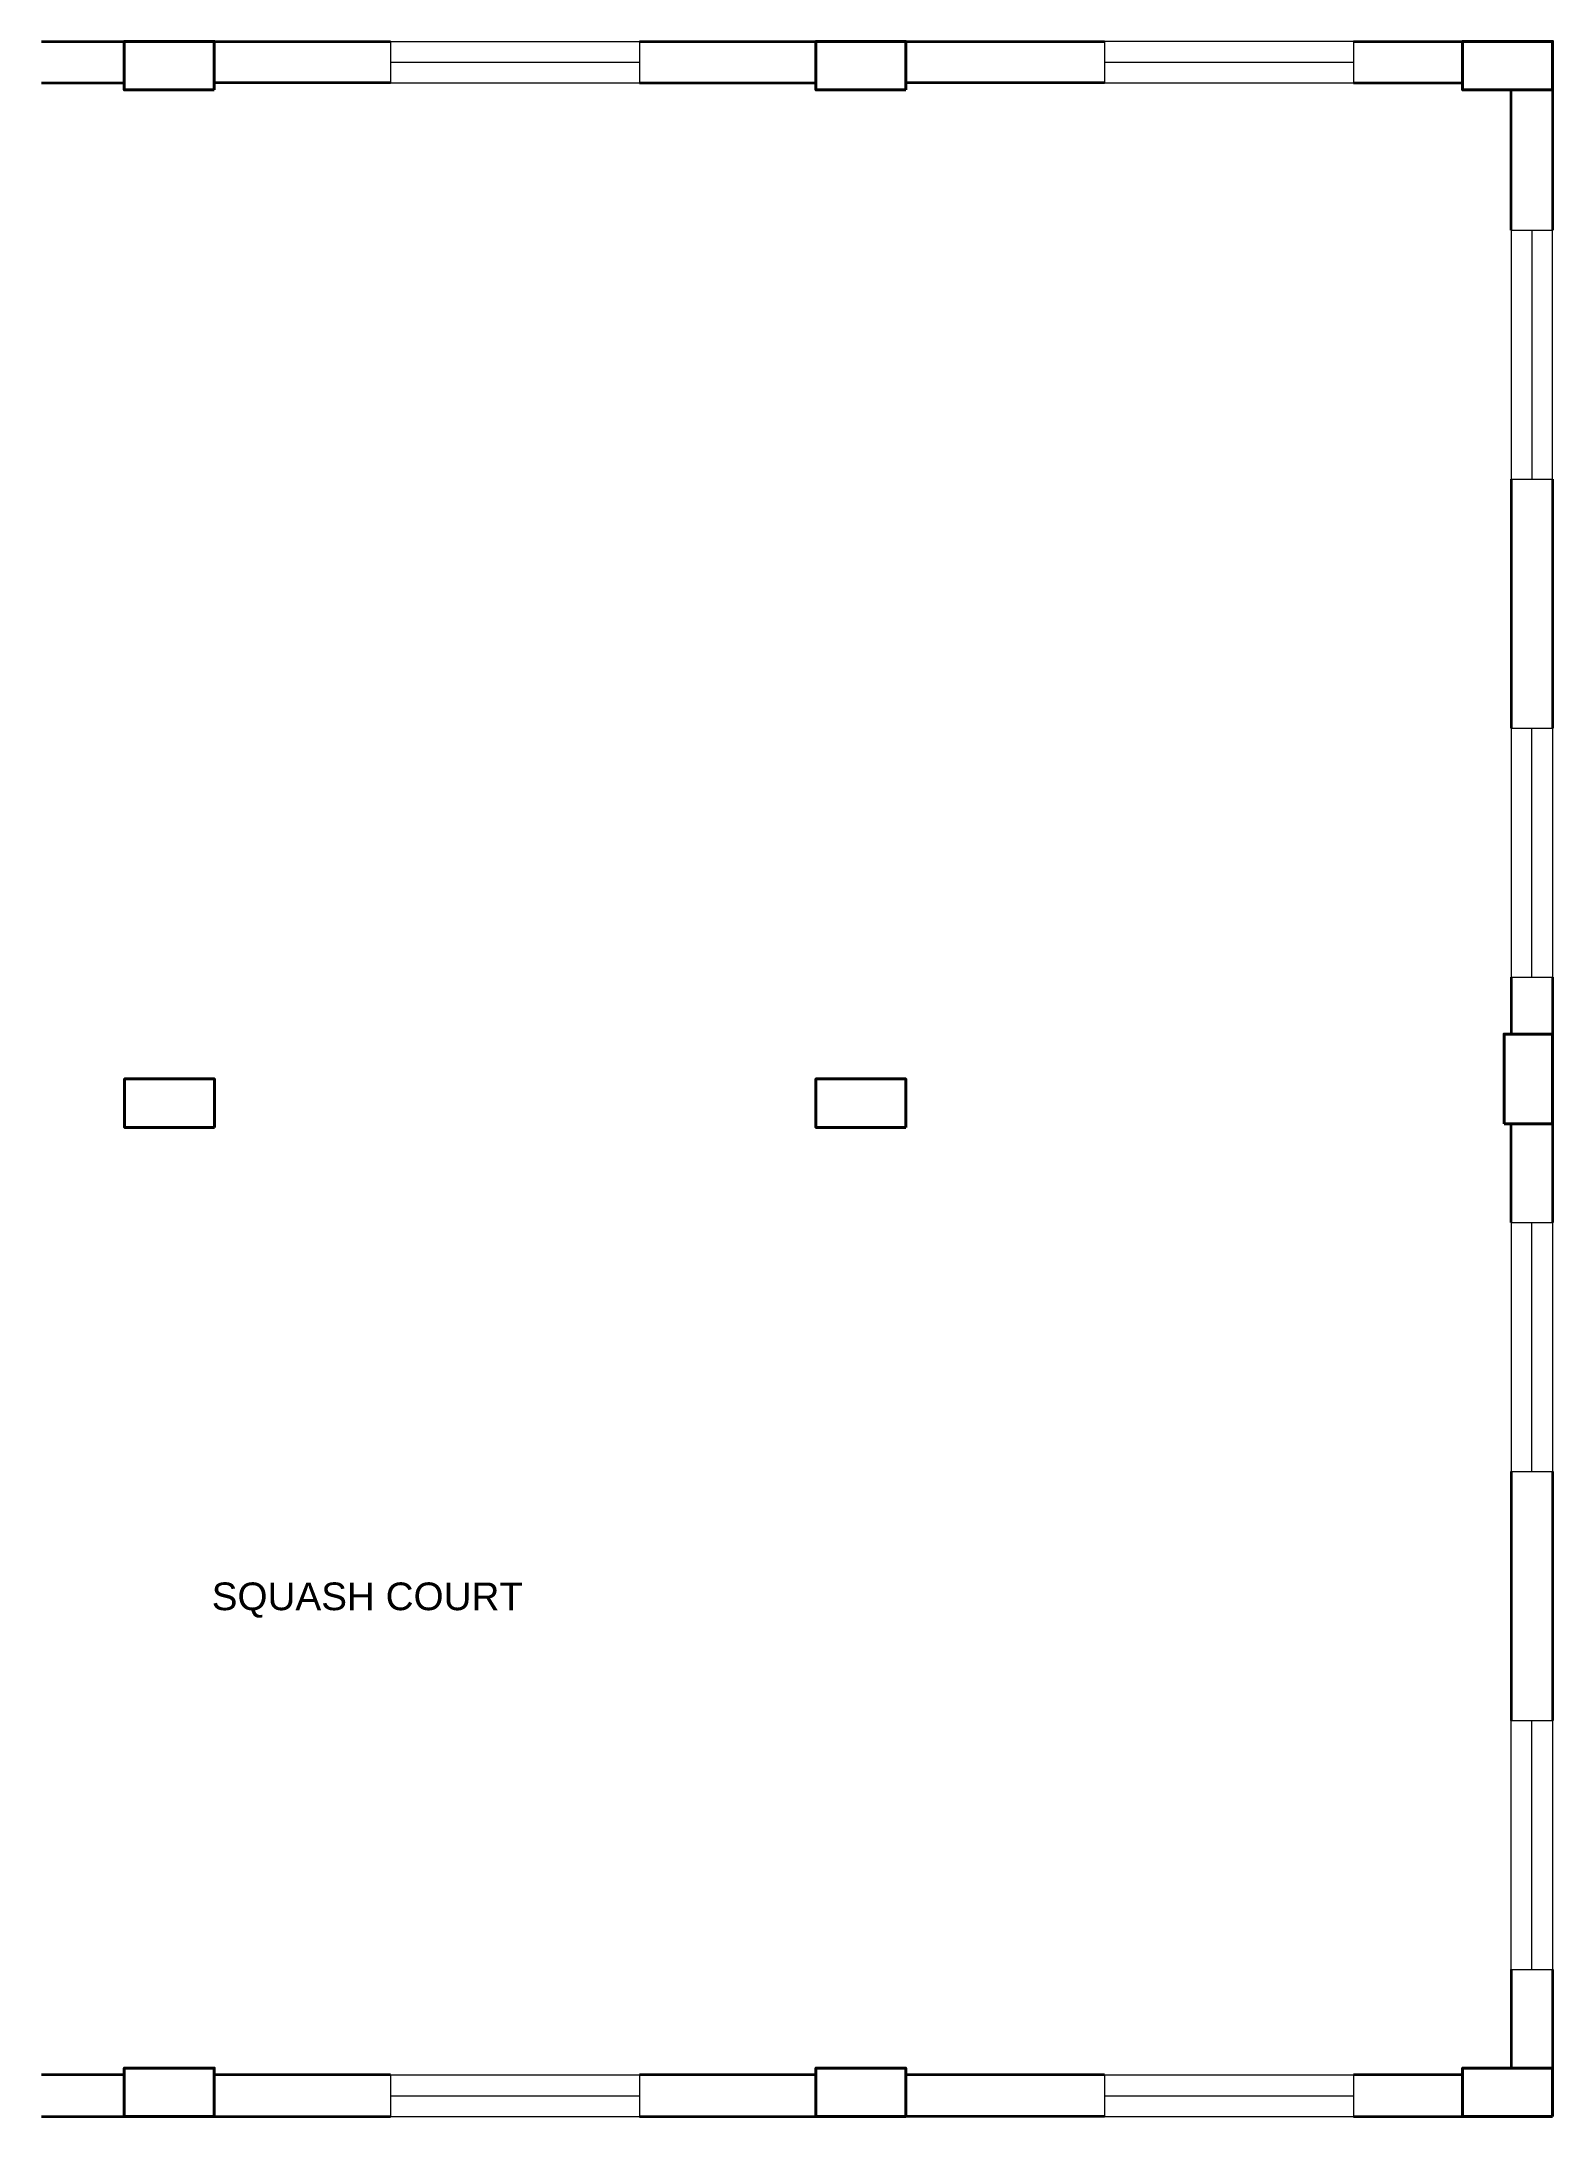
# Model space of a CAD drawing. Header units: millimetres. Extents: x 3079 to 579737, y 1565 to 1161826.
# Drawn here: x 67172 to 78095, y 453071 to 468071 of the extents above; entities that cross this region are included whole.
import ezdxf

# ---------------------------------------------------------------- set-up
doc = ezdxf.new("R2010")
doc.units = ezdxf.units.MM
for name, color, linetype, lineweight in [('1', 7, 'Continuous', 35), ('A_COL', 250, 'Continuous', 40), ('IG-Area', 250, 'Continuous', 30), ('SILL', 251, 'Continuous', 18), ('WINDOW', 252, 'Continuous', 15)]:
    doc.layers.add(name, color=color, linetype=linetype, lineweight=lineweight)
doc.styles.get("Standard").update_dxf_attribs({"font": 'arial.ttf'})

msp = doc.modelspace()

# ---------------------------------------------------------------- texts
at = {"layer": 'IG-Area', "insert": (68402, 456931), "char_height": 200, "attachment_point": 1}
msp.add_mtext_dynamic_manual_height_columns('SQUASH COURT', width=38356.19, gutter_width=12.5, heights=[0], dxfattribs=at)

# ---------------------------------------------------------------- linework, layer by layer
at = {"layer": '1'}
for p, q in [((67172, 468071), (69695, 468071)), ((71495, 468071), (74857, 468071)), ((76657, 468071), (78095, 468071)), ((78095, 468071), (78095, 466708)), ((78095, 468071), (78095, 466708)), ((67172, 467771), (67770, 467771)), ((69695, 467771), (68420, 467771)), ((71495, 467771), (72770, 467771)), ((74857, 467771), (73420, 467771)), ((76657, 467771), (77445, 467771)), ((77795, 466708), (77795, 467721)), ((77795, 464908), (77795, 463108)), ((78095, 464908), (78095, 463108)), ((78095, 464908), (78095, 463108)), ((77795, 461308), (77795, 460896)), ((78095, 461308), (78095, 459533)), ((78095, 461308), (78095, 459533)), ((77795, 459533), (77795, 460246)), ((77795, 457733), (77795, 455933)), ((78095, 457733), (78095, 455933)), ((78095, 457733), (78095, 455933)), ((77795, 454133), (77795, 453421)), ((78095, 454133), (78095, 453071)), ((78095, 454133), (78095, 453071)), ((67770, 453371), (67172, 453371)), ((69695, 453371), (68420, 453371)), ((72770, 453371), (71495, 453371)), ((74857, 453371), (73420, 453371)), ((77445, 453371), (76657, 453371)), ((67172, 453071), (69695, 453071)), ((68420, 453071), (67770, 453071)), ((71495, 453071), (72770, 453071)), ((73420, 453071), (72770, 453071)), ((74857, 453071), (73420, 453071)), ((76657, 453071), (77525, 453071)), ((78095, 453071), (77445, 453071))]:
    msp.add_line(p, q, dxfattribs=at)
at = {"layer": 'A_COL'}
for points in [[(68420, 467721), (68420, 468071), (67770, 468071), (67770, 467721)], [(73420, 467721), (73420, 468071), (72770, 468071), (72770, 467721)], [(78095, 467721), (78095, 468071), (77445, 468071), (77445, 467721)], [(77745, 460246), (78095, 460246), (78095, 460896), (77745, 460896)], [(68422, 460221), (68422, 460571), (67772, 460571), (67772, 460221)], [(73420, 460221), (73420, 460571), (72770, 460571), (72770, 460221)], [(68420, 453071), (68420, 453421), (67770, 453421), (67770, 453071)], [(73420, 453071), (73420, 453421), (72770, 453421), (72770, 453071)], [(78095, 453071), (78095, 453421), (77445, 453421), (77445, 453071)]]:
    msp.add_lwpolyline(points, close=True, dxfattribs=at)
at = {"layer": 'SILL'}
for p, q in [((69695, 468071), (71495, 468071)), ((76657, 468071), (74857, 468071)), ((69695, 467771), (71495, 467771)), ((74857, 467771), (76657, 467771)), ((77795, 466708), (77795, 464908)), ((78095, 464908), (78095, 466708)), ((77795, 463108), (77795, 461308)), ((78095, 463108), (78095, 461308)), ((77795, 459533), (77795, 457733)), ((78095, 459533), (78095, 457733)), ((77795, 454133), (77795, 455933)), ((78095, 455933), (78095, 454133)), ((69695, 453371), (71495, 453371)), ((74857, 453371), (76657, 453371)), ((69695, 453071), (71495, 453071)), ((74857, 453071), (76657, 453071))]:
    msp.add_line(p, q, dxfattribs=at)
at = {"layer": 'WINDOW'}
for p, q in [((69695, 468071), (69695, 467771)), ((71495, 468071), (71495, 467771)), ((74857, 468071), (74857, 467771)), ((76657, 468071), (76657, 467771)), ((69695, 467921), (71495, 467921)), ((74857, 467921), (76657, 467921)), ((77795, 466708), (78095, 466708)), ((77945, 466708), (77945, 464908)), ((77795, 464908), (78095, 464908)), ((77795, 463108), (78095, 463108)), ((77945, 461308), (77945, 463108)), ((77795, 461308), (78095, 461308)), ((77795, 459533), (78095, 459533)), ((77945, 457733), (77945, 459533)), ((77795, 457733), (78095, 457733)), ((77795, 455933), (78095, 455933)), ((77945, 454133), (77945, 455933)), ((77795, 454133), (78095, 454133)), ((69695, 453371), (69695, 453071)), ((71495, 453371), (71495, 453071)), ((74857, 453371), (74857, 453071)), ((76657, 453371), (76657, 453071)), ((69695, 453221), (71495, 453221)), ((74857, 453221), (76657, 453221))]:
    msp.add_line(p, q, dxfattribs=at)

msp.set_redraw_order([(e.dxf.handle, doc.entitydb.next_handle()) for e in msp.query("TEXT MTEXT ATTDEF DIMENSION ARC_DIMENSION")])  # texts and dimensions are drawn at this point

doc.saveas('drawing.dxf')
